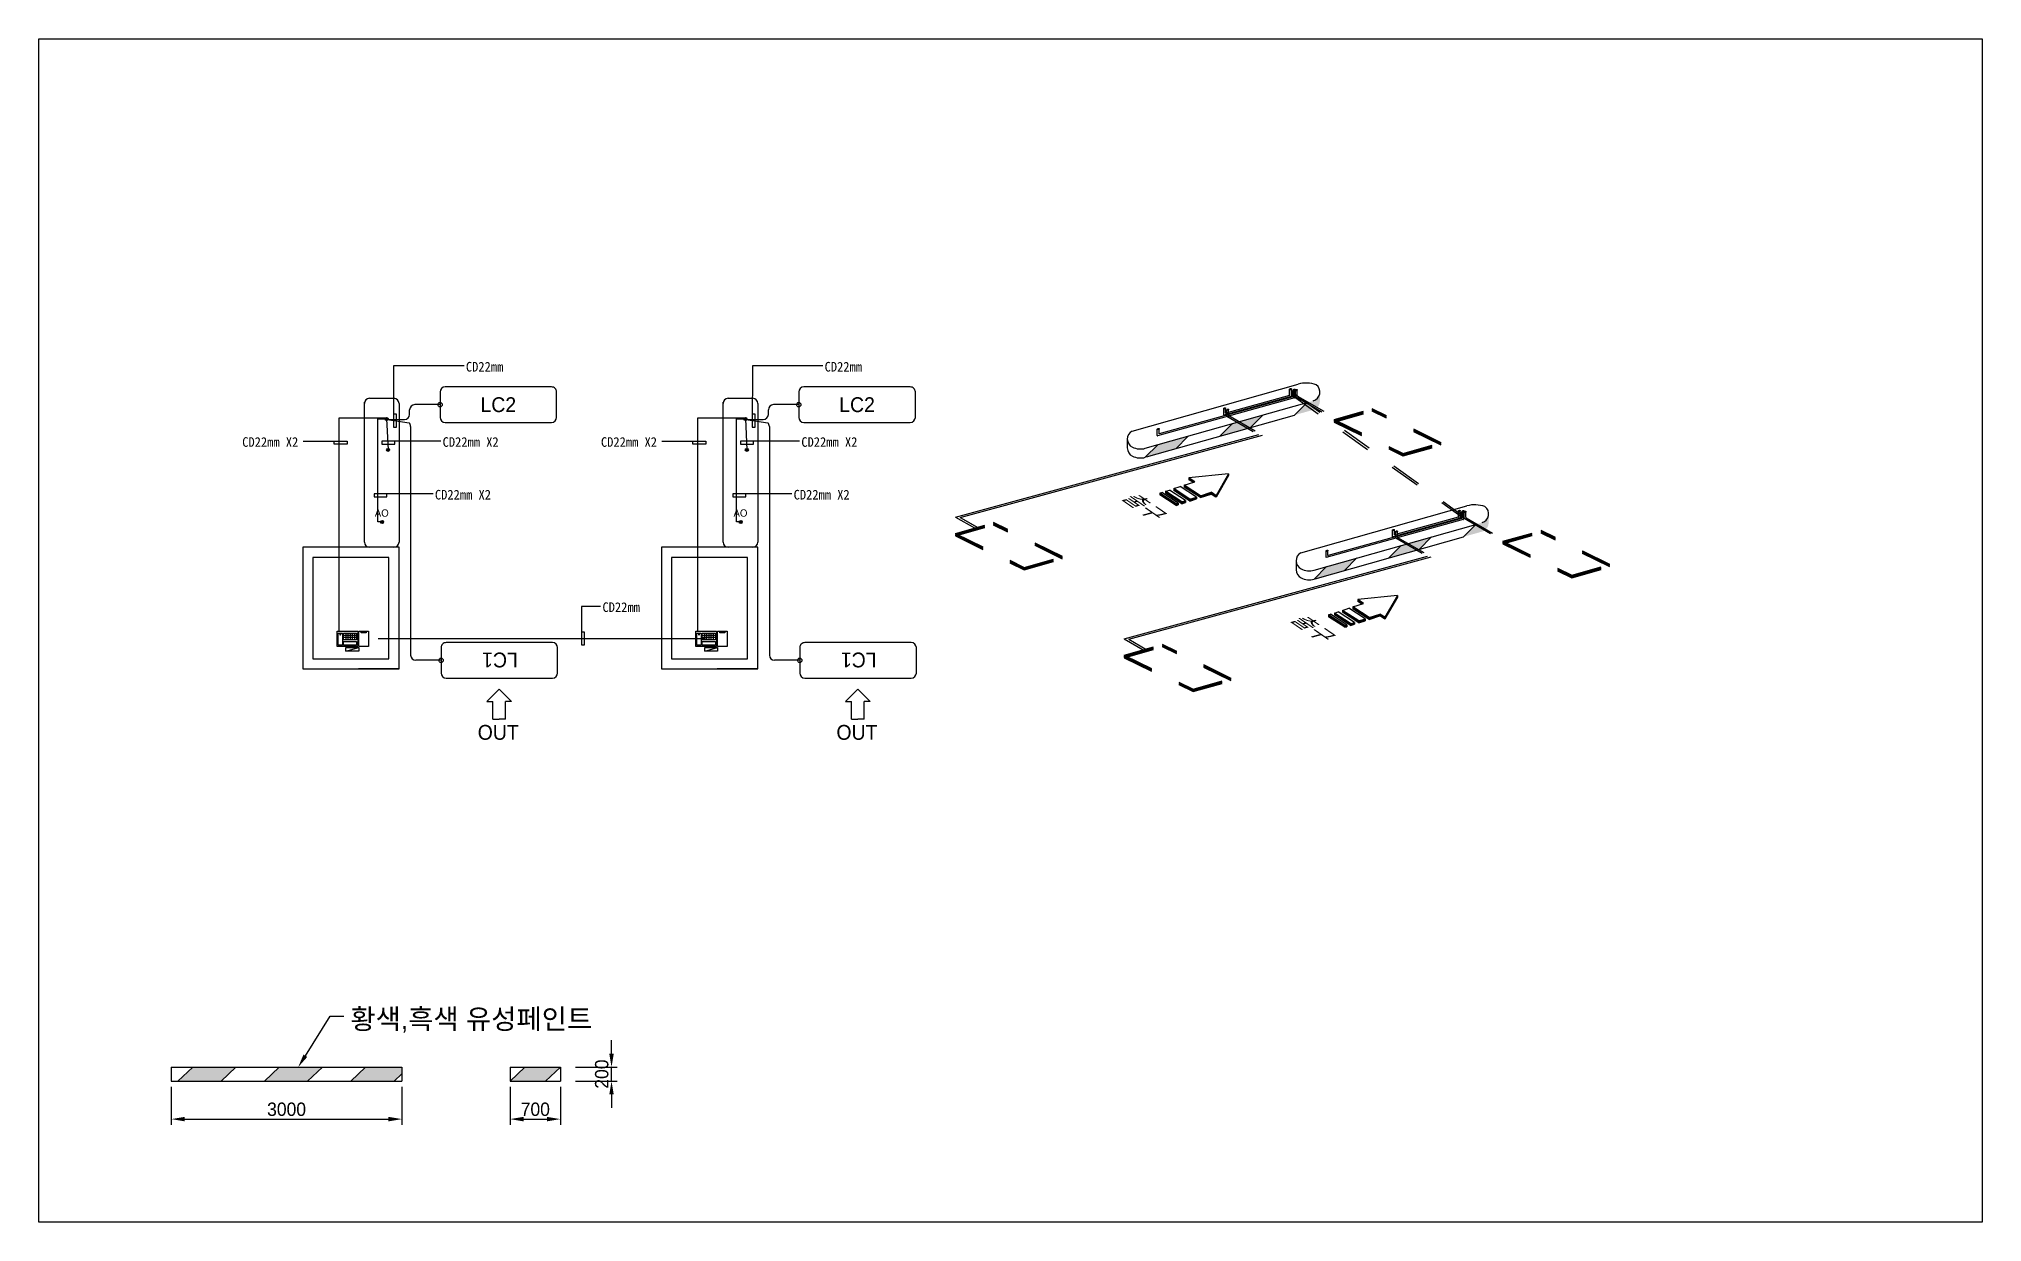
# Model space of a CAD drawing. Header units: millimetres. Extents: x 29838256 to 30236675, y -914750 to -833241.
# Drawn here: x 30159848 to 30198186, y -914750 to -891411 of the extents above; entities that cross this region are included whole.
import ezdxf
from ezdxf.enums import TextEntityAlignment as Align

# ---------------------------------------------------------------- set-up
doc = ezdxf.new("R2010")
doc.units = ezdxf.units.MM
doc.header["$LTSCALE"] = 600
doc.header["$MEASUREMENT"] = 0
doc.linetypes.add('HIDDEN', pattern=[2, 1, -1])
doc.linetypes.add('HIDDEN2', pattern=[4.762499999999999, 3.175, -1.5875])
doc.layers.get('0').update_dxf_attribs({"linetype": 'CONTINUOUS'})
for name, color, linetype in [('DY2', 2, 'CONTINUOUS'), ('DY3', 7, 'CONTINUOUS'), ('DY4', 1, 'CONTINUOUS'), ('e-con', 1, 'CONTINUOUS'), ('e-plan', 9, 'CONTINUOUS'), ('E-SYM', 2, 'CONTINUOUS'), ('e-text', 6, 'CONTINUOUS'), ('e-text-box', 7, 'CONTINUOUS'), ('e-wire', 4, 'CONTINUOUS'), ('ITS', 6, 'CONTINUOUS'), ('parking-p', 7, 'CONTINUOUS'), ('Parking-S', 3, 'CONTINUOUS')]:
    doc.layers.add(name, color=color, linetype=linetype)
doc.styles.add('GHS', font='')
doc.styles.add('HGS', font='', dxfattribs={"height": 4.900000000000003})
doc.styles.add('돋움', font='Dotum.TTF')
doc.styles.add('돋음', font='Dotum.TTF')
doc.styles.get('GHS').set_extended_font_data('Gulim')
doc.styles.get('HGS').set_extended_font_data('GulimChe')

msp = doc.modelspace()

# ---------------------------------------------------------------- texts
at = {"color": 1, "linetype": 'Continuous', "style": 'GHS', "oblique": 39.99999999197443, "width": 1.192861733549561}
for p in [(30181185.99670335, -900468.9921670143), (30184514.99670335, -902870.9921670143)]:
    msp.add_text('출구', height=259.2474407705622, rotation=325.4208650612077, dxfattribs=at).set_placement(p)
at = {"layer": 'DY3', "linetype": 'Continuous', "style": 'HGS'}
for s, p in [('CD22mm', (30168273.09925251, -897972.9934870827, -1.365503325720559e-06)), ('CD22mm', (30175350.09925251, -897972.9934870827, -1.365503325720559e-06)), ('CD22mm X2', (30163860.28546872, -899457.7464208744, -1.365503325720606e-06)), ('CD22mm X2', (30167813.93618927, -899457.7464208744, -1.365503325720606e-06)), ('CD22mm X2', (30170937.28546872, -899457.7464208744, -1.365503325720606e-06)), ('CD22mm X2', (30174890.93618927, -899457.7464208744, -1.365503325720606e-06)), ('CD22mm X2', (30167661.93618927, -900496.7464208744, -1.365503325720606e-06)), ('CD22mm X2', (30174738.93618927, -900496.7464208744, -1.365503325720606e-06)), ('CD22mm', (30170967.52702759, -902715.2261687239, -1.365503325720559e-06))]:
    msp.add_text(s, height=190.125, dxfattribs=at).set_placement(p)
at = {"layer": 'e-text', "style": '돋음'}
msp.add_text('황색,흑색 유성페인트', height=396.9029792273763, dxfattribs=at).set_placement((30165993.96530469, -910940.6836704579))
at = {"layer": 'e-text', "insert": (30170953.68855107, -911830, -77386.13305927996), "char_height": 264, "attachment_point": 5, "rotation": 90, "style": '돋움'}
msp.add_mtext('200', dxfattribs=at)
at = {"layer": 'e-text', "char_height": 264, "attachment_point": 5, "style": '돋움'}
for s, insert in [('3000', (30164735.45808779, -912525.2008201325, -77386.13305927996)), ('700', (30169642.11658363, -912525.5590290877, -77386.13305927996))]:
    msp.add_mtext(s, dxfattribs=dict(at, insert=insert))
at = {"layer": 'ITS', "color": 2, "style": '돋움'}
for p in [(30166612.65633963, -900763.8317720916), (30173689.65633963, -900763.8317720916)]:
    msp.add_text('AO', height=145.4513401787273, dxfattribs=at).set_placement(p, align=Align.MIDDLE_CENTER)
at = {"layer": 'parking-p', "style": '돋움'}
for p in [(30168910.45659257, -905089.8912738373), (30175987.45659257, -905089.8912738373)]:
    msp.add_text('OUT', height=292.77072, dxfattribs=at).set_placement(p, align=Align.MIDDLE_CENTER)
at = {"layer": 'Parking-S', "color": 7, "style": '돋움'}
for p in [(30168912.89217589, -898626.0332594962), (30175989.89217589, -898626.0332594962)]:
    msp.add_text('LC2', height=292.77072, dxfattribs=at).set_placement(p, align=Align.MIDDLE)
for p in [(30168946.24107422, -903661.6080299334), (30176023.24107422, -903661.6080299334)]:
    msp.add_text('LC1', height=292.77072, rotation=180, dxfattribs=at).set_placement(p, align=Align.MIDDLE)

# ---------------------------------------------------------------- hatches: boundary and pattern name
h = msp.add_hatch(color=2)
edge = h.paths.add_edge_path()
edge.add_line((30184844.81812129, -898610.3094289225), (30185024.90007447, -898714.5678850393))
edge.add_ellipse((30184942.50608857, -898556.0291969853), major_axis=(0.06044146444797986, 178.6708730369778), ratio=0.9999999997421204, start_angle=207.4806888491182, end_angle=270.0193822341037)
edge.add_line((30185121.17697179, -898556.0291969853), (30185121.17697179, -898378.6694815344))
edge.add_ellipse((30184942.50608857, -898378.6694815339), major_axis=(-0.08552135297987608, 178.670862792646), ratio=0.999999999742388, start_angle=195.7458674494336, end_angle=269.9725752026272, ccw=False)
edge.add_line((30184991.07449687, -898550.6124785981), (30184870.43954964, -898584.688000573))
edge.add_line((30184870.43954964, -898584.6880005733), (30184844.81812129, -898610.3094289224))
edge = h.paths.add_edge_path()
edge.add_line((30184980.01542137, -898731.0960298761), (30184991.07449687, -898727.9721940495))
edge.add_ellipse((30184942.50608857, -898556.0291969853), major_axis=(1.253971640086254, 178.6664828111126), ratio=0.9999999997455773, start_angle=196.1754163710423, end_angle=207.8225695874941)
edge.add_line((30185024.78698982, -898714.6266049474), (30184844.73946758, -898610.3880826288))
edge.add_line((30184844.73946759, -898610.3880826286), (30184817.89255958, -898637.2349906425))
edge.add_line((30184817.89255957, -898637.2349906425), (30184980.01542137, -898731.096029876))
h.paths.add_polyline_path([(30184623.25930499, -898831.8682452464), (30184979.87125181, -898731.1367531751), (30184817.81390587, -898637.313644349)])
for points in [[(30183150.10430307, -899247.9875107876), (30183749.49761007, -899078.6780339475), (30183996.67785472, -898831.4977892741), (30183397.28454772, -899000.8072661146)], [(30181676.94930115, -899664.1067763291), (30182276.34260815, -899494.797299489), (30182523.5228528, -899247.6170548156), (30181924.1295458, -899416.9265316562)], [(30181677.01054107, -899664.0455364105), (30182276.40384807, -899494.7360595702), (30182523.58409272, -899247.5558148972), (30181924.19078572, -899416.8652917377)], [(30186479.10430307, -901649.9875107876), (30187078.49761007, -901480.6780339475), (30187325.67785472, -901233.4977892741), (30186726.28454772, -901402.8072661146)], [(30185005.94930115, -902066.1067763291), (30185605.34260815, -901896.797299489), (30185852.5228528, -901649.6170548156), (30185253.1295458, -901818.9265316562)], [(30185006.01054107, -902066.0455364105), (30185605.40384807, -901896.7360595702), (30185852.58409272, -901649.5558148972), (30185253.19078572, -901818.8652917377)]]:
    msp.add_hatch(color=2).paths.add_polyline_path(points)
h = msp.add_hatch(color=2)
edge = h.paths.add_edge_path()
edge.add_line((30188173.81812129, -901012.3094289225), (30188353.90007447, -901116.5678850393))
edge.add_ellipse((30188271.50608857, -900958.0291969853), major_axis=(0.06044146444797986, 178.6708730369778), ratio=0.9999999997421204, start_angle=207.4806888491182, end_angle=270.0193822341037)
edge.add_line((30188450.17697179, -900958.0291969853), (30188450.17697179, -900780.6694815344))
edge.add_ellipse((30188271.50608857, -900780.6694815339), major_axis=(-0.08552135297987606, 178.670862792646), ratio=0.999999999742388, start_angle=195.7458674494336, end_angle=269.9725752026272, ccw=False)
edge.add_line((30188320.07449687, -900952.6124785981), (30188199.43954964, -900986.688000573))
edge.add_line((30188199.43954964, -900986.6880005733), (30188173.81812129, -901012.3094289224))
edge = h.paths.add_edge_path()
edge.add_line((30188309.01542137, -901133.0960298761), (30188320.07449687, -901129.9721940495))
edge.add_ellipse((30188271.50608857, -900958.0291969853), major_axis=(1.253971640086254, 178.6664828111126), ratio=0.9999999997455773, start_angle=196.1754163710423, end_angle=207.8225695874941)
edge.add_line((30188353.78698982, -901116.6266049474), (30188173.73946758, -901012.3880826288))
edge.add_line((30188173.73946759, -901012.3880826286), (30188146.89255958, -901039.2349906425))
edge.add_line((30188146.89255957, -901039.2349906425), (30188309.01542137, -901133.096029876))
h.paths.add_polyline_path([(30187952.25930499, -901233.8682452464), (30188308.87125181, -901133.1367531751), (30188146.81390587, -901039.313644349)])
at = {"layer": 'DY2', "ltscale": 5}
h = msp.add_hatch(color=2, dxfattribs=at)
h.paths.add_polyline_path([(30163736.610041, -911692.1864655475), (30162883.85093436, -911692.1864655475), (30162591.11263908, -911967.8135344548), (30163443.87174572, -911967.8135344548)])
h.paths.add_polyline_path([(30165442.12825428, -911692.1864655475), (30164589.36914764, -911692.1864655475), (30164296.63085236, -911967.8135344548), (30165149.389959, -911967.8135344554)])
h.paths.add_polyline_path([(30167009.35538671, -911822.3941147842), (30167009.35538671, -911692.1864655475), (30166294.88736091, -911692.1864655475), (30166002.14906564, -911967.8135344548), (30166854.90817228, -911967.8135344554)])
at = {"layer": 'DY2'}
msp.add_hatch(color=2, dxfattribs=at).paths.add_polyline_path([(30170138.53121025, -911692.1864655467), (30169438.44025229, -911692.1864655467), (30169145.70195702, -911967.8135344548), (30169845.79291497, -911967.8135344548)])
at = {"layer": 'e-con'}
for points in [[(30166739.00498832, -898908, 1), (30166678.99501168, -898908, 1)], [(30173816.00498832, -898908, 1), (30173755.99501168, -898908, 1)], [(30166768.48866392, -899518.171350183, 1), (30166708.47868728, -899518.171350183, 1)], [(30173845.48866392, -899518.171350183, 1), (30173785.47868728, -899518.171350183, 1)], [(30166648.00498832, -900940, 1), (30166587.99501168, -900940, 1)], [(30173725.00498832, -900940, 1), (30173664.99501168, -900940, 1)]]:
    msp.add_hatch(color=256, dxfattribs=at).paths.add_polyline_path(points)

# ---------------------------------------------------------------- linework, layer by layer
at = {"color": 7}
for p, q in [((30181414.77252223, -899146.4384408797), (30184691.96517062, -898220.7195009581, -15.00835421450552)), ((30181676.7959964, -899486.7464229808), (30184870.43954964, -898584.6880005738)), ((30181700.35504749, -899657.4514584951), (30184623.25930499, -898831.8682452466)), ((30184743.77252223, -901548.4384408797), (30188020.96517062, -900622.7195009581, -15.00835421450552)), ((30185005.7959964, -901888.7464229808), (30188199.43954964, -900986.6880005738)), ((30185029.35504749, -902059.4514584951), (30187952.25930499, -901233.8682452466))]:
    msp.add_line(p, q, dxfattribs=at)
at = {"color": 8, "ltscale": 2}
for p, q in [((30184621.86818642, -898491.1745084054), (30181916.56761087, -899239.8157250761)), ((30184585.89483631, -898472.2929963045), (30181952.54092507, -899200.6039011775)), ((30184557.66773139, -898463.6909261594), (30183228.15179292, -898830.2285078724)), ((30184521.69438129, -898444.8094140585), (30183264.12510712, -898791.0166839738)), ((30187950.86818642, -900893.1745084054), (30185245.56761087, -901641.8157250761)), ((30187914.89483631, -900874.2929963045), (30185281.54092507, -901602.6039011775)), ((30187886.66773139, -900865.6909261594), (30186557.15179292, -901232.2285078724)), ((30187850.69438129, -900846.8094140585), (30186593.12510712, -901193.0166839738))]:
    msp.add_line(p, q, dxfattribs=at)
at = {"color": 8, "linetype": 'HIDDEN'}
for p, q in [((30184523.51478322, -898442.4035573576), (30184523.51478322, -898326.4003953076)), ((30184559.48811537, -898461.2850745299), (30184559.48811537, -898317.2388638572)), ((30184587.71523824, -898469.8871396036), (30184587.71523824, -898353.8839775536)), ((30184596.24443579, -898453.3458135985), (30184596.24443579, -898337.3426515484)), ((30184597.38875266, -898460.8050377104), (30184597.38875266, -898336.676092326)), ((30184597.38875266, -898460.8050377104), (30187927.13829395, -900843.191979038)), ((30184623.6885704, -898488.7686567759), (30184623.6885704, -898344.7224461032)), ((30184632.21776794, -898472.2273307708), (30184632.21776794, -898328.1811200981)), ((30184633.36208481, -898421.5932087406), (30184633.36208481, -898327.5145608757)), ((30184635.86208481, -898421.5932087406), (30187963.1116261, -900834.030447588)), ((30184638.06558849, -898458.8872735165), (30184638.06558849, -898345.0419394013)), ((30184641.23523224, -898464.384866282), (30185457.47709753, -898936.9481364083)), ((30184674.03892064, -898449.7257420663), (30184674.03892064, -898335.8804079511)), ((30184677.20856439, -898455.2233348318), (30185501.19657933, -898932.271238695)), ((30183224.97217691, -898827.822656242), (30183224.97217691, -898703.6937108575)), ((30183260.94550906, -898788.6108272721), (30183260.94550906, -898694.5321794072)), ((30183285.39384669, -898846.2520024491), (30183285.39384669, -898732.406668334)), ((30183288.56349043, -898851.7495952108), (30183916.82321658, -899215.4805961581)), ((30183321.36717884, -898837.090470999), (30183321.36717884, -898723.2451368837)), ((30183324.53682258, -898842.5880637607), (30183989.41736743, -899227.5206895866)), ((30185401.74984229, -898918.6020075803), (30186155.39836897, -898705.7203549446)), ((30185401.74984229, -898935.2381160033), (30186155.39836897, -898722.3564633677)), ((30185401.74984229, -898951.8742244263), (30186155.39836897, -898738.9925717905)), ((30185401.74984229, -898968.5103328496), (30186155.39836897, -898755.6286802135)), ((30185401.74984229, -898918.6020075803), (30186760.79344509, -899588.6029972691)), ((30185401.74984229, -898935.2381160033), (30186760.79344509, -899605.2391056921)), ((30185401.74984229, -898951.8742244263), (30186760.79344509, -899621.8752141153)), ((30185401.74984229, -898968.5103328496), (30186760.79344509, -899638.5113225384)), ((30185401.96435177, -898918.6020075803), (30186155.61287845, -898705.7203549446)), ((30185401.96435177, -898935.2381160033), (30186155.61287845, -898722.3564633677)), ((30185401.96435177, -898951.8742244263), (30186155.61287845, -898738.9925717905)), ((30185401.96435177, -898968.5103328496), (30186155.61287845, -898755.6286802135)), ((30185401.96435177, -898918.6020075803), (30186761.00795456, -899588.6029972691)), ((30185401.96435177, -898935.2381160033), (30186761.00795456, -899605.2391056921)), ((30185401.96435177, -898951.8742244263), (30186761.00795456, -899621.8752141153)), ((30185401.96435177, -898968.5103328496), (30186761.00795456, -899638.5113225384)), ((30187514.44197176, -899375.7213446331), (30186155.39836897, -898705.7203549446)), ((30187514.44197176, -899392.357453056), (30186155.39836897, -898722.3564633677)), ((30187514.44197176, -899408.9935614791), (30186155.39836897, -898738.9925717905)), ((30187514.44197176, -899425.6296699024), (30186155.39836897, -898755.6286802135)), ((30187514.65648124, -899375.7213446331), (30186155.61287845, -898705.7203549446)), ((30187514.65648124, -899392.357453056), (30186155.61287845, -898722.3564633677)), ((30187514.65648124, -899408.9935614791), (30186155.61287845, -898738.9925717905)), ((30187514.65648124, -899425.6296699024), (30186155.61287845, -898755.6286802135)), ((30181913.38799485, -899237.4098734456), (30181913.38799485, -899113.2809280612)), ((30181949.361327, -899198.1980444758), (30181949.361327, -899104.1193966109)), ((30186760.79344509, -899588.6029972691), (30187514.44197176, -899375.7213446331)), ((30186760.79344509, -899605.2391056921), (30187514.44197176, -899392.357453056)), ((30186760.79344509, -899621.8752141153), (30187514.44197176, -899408.9935614791)), ((30186761.00795456, -899588.6029972691), (30187514.65648124, -899375.7213446331)), ((30186761.00795456, -899605.2391056921), (30187514.65648124, -899392.357453056)), ((30186761.00795456, -899621.8752141153), (30187514.65648124, -899408.9935614791)), ((30186760.79344509, -899638.5113225384), (30187514.44197176, -899425.6296699024)), ((30186761.00795456, -899638.5113225384), (30187514.65648124, -899425.6296699024)), ((30177933.75596426, -900841.8478915252), (30178307.79810483, -901058.3996081746)), ((30178021.07289496, -900849.8859160076), (30178357.15174098, -901044.4587813093)), ((30178096.99902917, -900893.967545609), (30178357.00757141, -901044.4995046079)), ((30187852.51478322, -900844.4035573576), (30187852.51478322, -900728.4003953076)), ((30187888.48811537, -900863.2850745299), (30187888.48811537, -900719.2388638572)), ((30187916.71523824, -900871.8871396036), (30187916.71523824, -900755.8839775536)), ((30187925.24443579, -900855.3458135985), (30187925.24443579, -900739.3426515484)), ((30187927.74464339, -900733.4844085891), (30187927.74464339, -900842.7999896975)), ((30187952.6885704, -900890.7686567759), (30187952.6885704, -900746.7224461032)), ((30187961.21776794, -900874.2273307708), (30187961.21776794, -900730.1811200981)), ((30187963.71797555, -900724.3228771389), (30187963.71797555, -900833.6384582475)), ((30187967.06558849, -900860.8872735165), (30187967.06558849, -900747.0419394013)), ((30187970.23523224, -900866.384866282), (30188786.47709753, -901338.9481364083)), ((30188003.03892064, -900851.7257420663), (30188003.03892064, -900737.8804079511)), ((30188006.20856439, -900857.2233348318), (30188830.19657933, -901334.271238695)), ((30177930.82967193, -901164.8811577916), (30178684.4781986, -900951.9995051556)), ((30177930.82967193, -901181.5172662144), (30178684.4781986, -900968.6356135785)), ((30177930.82967193, -901198.1533746374), (30178684.4781986, -900985.2717220014)), ((30177930.82967193, -901214.789483061), (30178684.4781986, -901001.907830425)), ((30177930.82967193, -901164.8811577916), (30179289.87327472, -901834.8821474804)), ((30177930.82967193, -901181.5172662144), (30179289.87327472, -901851.5182559032)), ((30177930.82967193, -901198.1533746374), (30179289.87327472, -901868.1543643263)), ((30177930.82967193, -901214.789483061), (30179289.87327472, -901884.7904727494)), ((30177931.0441814, -901164.8811577916), (30178684.69270808, -900951.9995051556)), ((30177931.0441814, -901181.5172662144), (30178684.69270808, -900968.6356135785)), ((30177931.0441814, -901198.1533746374), (30178684.69270808, -900985.2717220014)), ((30177931.0441814, -901214.789483061), (30178684.69270808, -901001.907830425)), ((30177931.0441814, -901164.8811577916), (30179290.0877842, -901834.8821474804)), ((30177931.0441814, -901181.5172662144), (30179290.0877842, -901851.5182559032)), ((30177931.0441814, -901198.1533746374), (30179290.0877842, -901868.1543643263)), ((30177931.0441814, -901214.789483061), (30179290.0877842, -901884.7904727494)), ((30180043.5218014, -901622.0004948444), (30178684.4781986, -900951.9995051556)), ((30180043.5218014, -901638.6366032677), (30178684.4781986, -900968.6356135785)), ((30180043.5218014, -901655.2727116902), (30178684.4781986, -900985.2717220014)), ((30180043.5218014, -901671.9088201137), (30178684.4781986, -901001.907830425)), ((30180043.73631087, -901622.0004948444), (30178684.69270808, -900951.9995051556)), ((30180043.73631087, -901638.6366032677), (30178684.69270808, -900968.6356135785)), ((30180043.73631087, -901655.2727116902), (30178684.69270808, -900985.2717220014)), ((30180043.73631087, -901671.9088201137), (30178684.69270808, -901001.907830425)), ((30186553.97217691, -901229.822656242), (30186553.97217691, -901105.6937108575)), ((30186589.94550906, -901190.6108272721), (30186589.94550906, -901096.5321794072)), ((30186614.39384669, -901248.2520024491), (30186614.39384669, -901134.406668334)), ((30186617.56349043, -901253.7495952108), (30187245.82321658, -901617.4805961581)), ((30186650.36717884, -901239.090470999), (30186650.36717884, -901125.2451368837)), ((30186653.53682258, -901244.5880637607), (30187318.41736743, -901629.5206895866)), ((30188730.74984229, -901320.6020075803), (30189484.39836897, -901107.7203549446)), ((30188730.74984229, -901337.2381160033), (30189484.39836897, -901124.3564633677)), ((30188730.74984229, -901353.8742244263), (30189484.39836897, -901140.9925717905)), ((30188730.74984229, -901370.5103328496), (30189484.39836897, -901157.6286802135)), ((30188730.74984229, -901320.6020075803), (30190089.79344509, -901990.6029972691)), ((30188730.96435177, -901320.6020075803), (30189484.61287845, -901107.7203549446)), ((30188730.96435177, -901337.2381160033), (30189484.61287845, -901124.3564633677)), ((30188730.96435177, -901353.8742244263), (30189484.61287845, -901140.9925717905)), ((30188730.96435177, -901370.5103328496), (30189484.61287845, -901157.6286802135)), ((30188730.96435177, -901320.6020075803), (30190090.00795456, -901990.6029972691)), ((30190843.44197176, -901777.7213446331), (30189484.39836897, -901107.7203549446)), ((30190843.44197176, -901794.357453056), (30189484.39836897, -901124.3564633677)), ((30190843.44197176, -901810.9935614791), (30189484.39836897, -901140.9925717905)), ((30190843.44197176, -901827.6296699024), (30189484.39836897, -901157.6286802135)), ((30190843.65648124, -901777.7213446331), (30189484.61287845, -901107.7203549446)), ((30190843.65648124, -901794.357453056), (30189484.61287845, -901124.3564633677)), ((30190843.65648124, -901810.9935614791), (30189484.61287845, -901140.9925717905)), ((30190843.65648124, -901827.6296699024), (30189484.61287845, -901157.6286802135)), ((30179289.87327472, -901834.8821474804), (30180043.5218014, -901622.0004948444)), ((30179289.87327472, -901851.5182559032), (30180043.5218014, -901638.6366032677)), ((30179289.87327472, -901868.1543643263), (30180043.5218014, -901655.2727116902)), ((30179289.87327472, -901884.7904727494), (30180043.5218014, -901671.9088201137)), ((30179290.0877842, -901834.8821474804), (30180043.73631087, -901622.0004948444)), ((30179290.0877842, -901851.5182559032), (30180043.73631087, -901638.6366032677)), ((30179290.0877842, -901868.1543643263), (30180043.73631087, -901655.2727116902)), ((30179290.0877842, -901884.7904727494), (30180043.73631087, -901671.9088201137)), ((30185242.38799485, -901639.4098734456), (30185242.38799485, -901515.2809280612)), ((30185278.361327, -901600.1980444758), (30185278.361327, -901506.1193966109)), ((30188730.74984229, -901337.2381160033), (30190089.79344509, -902007.2391056921)), ((30188730.74984229, -901353.8742244263), (30190089.79344509, -902023.8752141153)), ((30188730.74984229, -901370.5103328496), (30190089.79344509, -902040.5113225384)), ((30188730.96435177, -901337.2381160033), (30190090.00795456, -902007.2391056921)), ((30188730.96435177, -901353.8742244263), (30190090.00795456, -902023.8752141153)), ((30188730.96435177, -901370.5103328496), (30190090.00795456, -902040.5113225384)), ((30190089.79344509, -901990.6029972691), (30190843.44197176, -901777.7213446331)), ((30190089.79344509, -902007.2391056921), (30190843.44197176, -901794.357453056)), ((30190089.79344509, -902023.8752141153), (30190843.44197176, -901810.9935614791)), ((30190089.79344509, -902040.5113225384), (30190843.44197176, -901827.6296699024)), ((30190090.00795456, -901990.6029972691), (30190843.65648124, -901777.7213446331)), ((30190090.00795456, -902007.2391056921), (30190843.65648124, -901794.357453056)), ((30190090.00795456, -902023.8752141153), (30190843.65648124, -901810.9935614791)), ((30190090.00795456, -902040.5113225384), (30190843.65648124, -901827.6296699024)), ((30181259.82967193, -903566.8811577916), (30182013.4781986, -903353.9995051556)), ((30181259.82967193, -903583.5172662144), (30182013.4781986, -903370.6356135785)), ((30181259.82967193, -903600.1533746374), (30182013.4781986, -903387.2717220014)), ((30181259.82967193, -903616.789483061), (30182013.4781986, -903403.907830425)), ((30181259.82967193, -903566.8811577916), (30182618.87327472, -904236.8821474804)), ((30181259.82967193, -903583.5172662144), (30182618.87327472, -904253.5182559032)), ((30181259.82967193, -903600.1533746374), (30182618.87327472, -904270.1543643263)), ((30181259.82967193, -903616.789483061), (30182618.87327472, -904286.7904727494)), ((30181260.0441814, -903566.8811577916), (30182013.69270808, -903353.9995051556)), ((30181260.0441814, -903583.5172662144), (30182013.69270808, -903370.6356135785)), ((30181260.0441814, -903600.1533746374), (30182013.69270808, -903387.2717220014)), ((30181260.0441814, -903616.789483061), (30182013.69270808, -903403.907830425)), ((30181260.0441814, -903566.8811577916), (30182619.0877842, -904236.8821474804)), ((30181260.0441814, -903583.5172662144), (30182619.0877842, -904253.5182559032)), ((30181260.0441814, -903600.1533746374), (30182619.0877842, -904270.1543643263)), ((30181260.0441814, -903616.789483061), (30182619.0877842, -904286.7904727494)), ((30181262.75596426, -903243.8478915252), (30181636.79810483, -903460.3996081746)), ((30181350.07289496, -903251.8859160076), (30181686.15174098, -903446.4587813093)), ((30181425.99902917, -903295.967545609), (30181686.00757141, -903446.4995046079)), ((30183372.5218014, -904024.0004948444), (30182013.4781986, -903353.9995051556)), ((30183372.5218014, -904040.6366032677), (30182013.4781986, -903370.6356135785)), ((30183372.5218014, -904057.2727116902), (30182013.4781986, -903387.2717220014)), ((30183372.5218014, -904073.9088201137), (30182013.4781986, -903403.907830425)), ((30183372.73631087, -904024.0004948444), (30182013.69270808, -903353.9995051556)), ((30183372.73631087, -904040.6366032677), (30182013.69270808, -903370.6356135785)), ((30183372.73631087, -904057.2727116902), (30182013.69270808, -903387.2717220014)), ((30183372.73631087, -904073.9088201137), (30182013.69270808, -903403.907830425)), ((30182618.87327472, -904236.8821474804), (30183372.5218014, -904024.0004948444)), ((30182618.87327472, -904253.5182559032), (30183372.5218014, -904040.6366032677)), ((30182618.87327472, -904270.1543643263), (30183372.5218014, -904057.2727116902)), ((30182618.87327472, -904286.7904727494), (30183372.5218014, -904073.9088201137)), ((30182619.0877842, -904236.8821474804), (30183372.73631087, -904024.0004948444)), ((30182619.0877842, -904253.5182559032), (30183372.73631087, -904040.6366032677)), ((30182619.0877842, -904270.1543643263), (30183372.73631087, -904057.2727116902)), ((30182619.0877842, -904286.7904727494), (30183372.73631087, -904073.9088201137))]:
    msp.add_line(p, q, dxfattribs=at)
at = {"color": 2}
for p, q in [((30184623.25930499, -898831.8682452467), (30184870.52395674, -898584.6035934724)), ((30183150.10430307, -899247.9875107879), (30183397.36895482, -899000.722859014)), ((30183749.49761007, -899078.6780339476), (30183996.76226182, -898831.4133821736)), ((30182276.34260815, -899494.7972994891), (30182523.6072599, -899247.5326477153)), ((30182276.40384807, -899494.7360595702), (30182523.66849983, -899247.4714077958)), ((30181676.94930115, -899664.1067763295), (30181924.2139529, -899416.8421245555)), ((30181677.01054107, -899664.0455364105), (30181924.27519282, -899416.7808846363)), ((30187078.49761007, -901480.6780339476), (30187325.76226182, -901233.4133821736)), ((30187952.25930499, -901233.8682452467), (30188199.52395674, -900986.6035934724)), ((30185605.34260815, -901896.7972994891), (30185852.6072599, -901649.5326477153)), ((30185605.40384807, -901896.7360595702), (30185852.66849983, -901649.4714077958)), ((30186479.10430307, -901649.9875107879), (30186726.36895482, -901402.722859014)), ((30185005.94930115, -902066.1067763295), (30185253.2139529, -901818.8421245555)), ((30185006.01054107, -902066.0455364105), (30185253.27519282, -901818.7808846363))]:
    msp.add_line(p, q, dxfattribs=at)
at = {"color": 8, "ltscale": 0.5}
for p, q in [((30177933.75596426, -900841.8478915254), (30183916.82321658, -899215.4805961581)), ((30178021.07289496, -900849.8859160077), (30183989.41736743, -899227.5206895866)), ((30181262.75596426, -903243.8478915254), (30187245.82321658, -901617.4805961581)), ((30181350.07289496, -903251.8859160077), (30187318.41736743, -901629.5206895866))]:
    msp.add_line(p, q, dxfattribs=at)
for p, q in [((30181321.98364478, -899303.1150683482), (30181321.98364478, -899480.3084124388)), ((30184650.98364478, -901705.1150683482), (30184650.98364478, -901882.3084124388))]:
    msp.add_line(p, q)
at = {"color": 1, "linetype": 'Continuous'}
for p, q in [((30182443.42594573, -900214.8171312936), (30182654.78041617, -900145.6186485917)), ((30182443.57610236, -900214.8171312936), (30182654.9305728, -900145.6186485917)), ((30183320.42459057, -899987.6215768929), (30182537.84179145, -900069.6256800436)), ((30182537.84179145, -900069.6256800436), (30182537.84179145, -900105.7179886489)), ((30182654.78041617, -900145.6186485917), (30182537.84179145, -900069.6256800436)), ((30182617.84820699, -900157.7104336988), (30182537.84179145, -900105.7179886489)), ((30183320.5747472, -899987.6215768929), (30182537.99194808, -900069.6256800436)), ((30182537.99194808, -900069.6256800436), (30182537.99194808, -900105.7179886489)), ((30182654.9305728, -900145.6186485917), (30182537.99194808, -900069.6256800436)), ((30182617.99836363, -900157.7104336988), (30182537.99194808, -900105.7179886489)), ((30183320.42459057, -899987.6215768929), (30183071.83411134, -900415.0595259059)), ((30183320.42459057, -900023.7138854982), (30183071.83411134, -900451.1518345114)), ((30183320.5747472, -899987.6215768929), (30183071.98426797, -900415.0595259059)), ((30183320.5747472, -900023.7138854982), (30183071.98426797, -900451.1518345114)), ((30183320.42459057, -899987.6215768933), (30183320.42459057, -900023.7138854982)), ((30183320.5747472, -899987.6215768933), (30183320.5747472, -900023.7138854982)), ((30181965.0835253, -900371.4287687844), (30182002.20972771, -900359.2734693475)), ((30181965.0835253, -900371.4287687844), (30181965.0835253, -900407.5210773897)), ((30182285.66266344, -900579.7582272694), (30181965.0835253, -900371.4287687839)), ((30182285.66266344, -900615.8505358743), (30181965.0835253, -900407.5210773897)), ((30181965.23368193, -900371.4287687844), (30182002.35988434, -900359.2734693475)), ((30181965.23368193, -900371.4287687844), (30181965.23368193, -900407.5210773897)), ((30182285.81282008, -900579.7582272694), (30181965.23368193, -900371.4287687839)), ((30182285.81282008, -900615.8505358743), (30181965.23368193, -900407.5210773897)), ((30182322.78886586, -900567.6029278326), (30182002.20972771, -900359.2734693475)), ((30182322.93902249, -900567.6029278326), (30182002.35988434, -900359.2734693475)), ((30182077.25727075, -900334.7025383482), (30182151.50967558, -900310.3919394746)), ((30182077.25727075, -900334.7025383482), (30182077.25727075, -900370.7948469529)), ((30182397.83640891, -900543.0319968323), (30182077.25727075, -900334.7025383482)), ((30182397.83640891, -900579.1243054379), (30182077.25727075, -900370.7948469529)), ((30182077.40742739, -900334.7025383482), (30182151.65983222, -900310.3919394746)), ((30182077.40742739, -900334.7025383482), (30182077.40742739, -900370.7948469529)), ((30182397.98656554, -900543.0319968323), (30182077.40742739, -900334.7025383482)), ((30182397.98656554, -900579.1243054379), (30182077.40742739, -900370.7948469529)), ((30182472.08881373, -900518.7213979595), (30182151.50967558, -900310.3919394744)), ((30182472.23897037, -900518.7213979595), (30182151.65983222, -900310.3919394744)), ((30182237.65612494, -900282.1871725084), (30182365.58463766, -900240.3027545646)), ((30182237.65612494, -900282.1871725084), (30182237.65612494, -900318.2794811132)), ((30182558.23526309, -900490.5166309931), (30182237.65612494, -900282.1871725084)), ((30182558.23526309, -900526.6089395989), (30182237.65612494, -900318.2794811132)), ((30182237.80628158, -900282.1871725084), (30182365.7347943, -900240.3027545646)), ((30182237.80628158, -900282.1871725084), (30182237.80628158, -900318.2794811132)), ((30182558.38541973, -900490.5166309931), (30182237.80628158, -900282.1871725084)), ((30182558.38541973, -900526.6089395989), (30182237.80628158, -900318.2794811132)), ((30182686.16377581, -900448.6322130483), (30182365.58463766, -900240.3027545646)), ((30182686.31393244, -900448.6322130483), (30182365.7347943, -900240.3027545646)), ((30182397.83640891, -900543.0319968323), (30182472.08881373, -900518.7213979595)), ((30182397.83640891, -900543.0319968329), (30182397.83640891, -900579.1243054379)), ((30182397.83640891, -900579.1243054379), (30182472.08881373, -900554.8137065648)), ((30182397.98656554, -900543.0319968323), (30182472.23897037, -900518.7213979595)), ((30182397.98656554, -900543.0319968329), (30182397.98656554, -900579.1243054379)), ((30182397.98656554, -900579.1243054379), (30182472.23897037, -900554.8137065648)), ((30182443.42594573, -900214.8171312936), (30182443.42594573, -900250.9094398987)), ((30182764.00508388, -900423.1465897781), (30182443.42594573, -900214.8171312936)), ((30182764.00508388, -900459.2388983835), (30182443.42594573, -900250.9094398987)), ((30182443.57610236, -900214.8171312936), (30182443.57610236, -900250.9094398987)), ((30182764.15524051, -900423.1465897781), (30182443.57610236, -900214.8171312936)), ((30182764.15524051, -900459.2388983835), (30182443.57610236, -900250.9094398987)), ((30182472.08881373, -900518.7213979595), (30182472.08881373, -900554.8137065648)), ((30182472.23897037, -900518.7213979595), (30182472.23897037, -900554.8137065648)), ((30182558.23526309, -900490.5166309931), (30182686.16377581, -900448.6322130483)), ((30182558.23526309, -900526.6089395989), (30182686.16377581, -900484.724521654)), ((30182558.23526309, -900490.5166309935), (30182558.23526309, -900526.6089395989)), ((30182558.38541973, -900490.5166309931), (30182686.31393244, -900448.6322130483)), ((30182558.38541973, -900526.6089395989), (30182686.31393244, -900484.724521654)), ((30182558.38541973, -900490.5166309935), (30182558.38541973, -900526.6089395989)), ((30182686.16377581, -900448.6322130491), (30182686.16377581, -900484.724521654)), ((30182686.31393244, -900448.6322130491), (30182686.31393244, -900484.724521654)), ((30182764.00508388, -900423.1465897785), (30182975.35955432, -900353.9481070767)), ((30182764.00508388, -900459.238898384), (30182975.35955432, -900390.0404156821)), ((30182764.00508388, -900423.1465897785), (30182764.00508388, -900459.2388983835)), ((30182764.15524051, -900423.1465897785), (30182975.50971096, -900353.9481070767)), ((30182764.15524051, -900459.238898384), (30182975.50971096, -900390.0404156821)), ((30182764.15524051, -900423.1465897785), (30182764.15524051, -900459.2388983835)), ((30182975.35955432, -900353.9481070763), (30182975.35955432, -900390.0404156813)), ((30183071.01033067, -900416.1070939476), (30182975.35955432, -900353.9481070747)), ((30183071.01033067, -900452.199402553), (30182975.35955432, -900390.0404156797)), ((30182975.50971096, -900353.9481070763), (30182975.50971096, -900390.0404156813)), ((30183071.16048731, -900416.1070939476), (30182975.50971096, -900353.9481070747)), ((30183071.16048731, -900452.199402553), (30182975.50971096, -900390.0404156797)), ((30183071.01033067, -900416.1070939484), (30183071.01033067, -900452.199402553)), ((30183071.16048731, -900416.1070939484), (30183071.16048731, -900452.199402553)), ((30182285.66266344, -900579.7582272694), (30182322.78886586, -900567.6029278326)), ((30182285.66266344, -900579.7582272694), (30182285.66266344, -900615.8505358743)), ((30182285.66266344, -900615.8505358743), (30182322.78886586, -900603.6952364382)), ((30182285.81282008, -900579.7582272694), (30182322.93902249, -900567.6029278326)), ((30182285.81282008, -900579.7582272694), (30182285.81282008, -900615.8505358743)), ((30182285.81282008, -900615.8505358743), (30182322.93902249, -900603.6952364382)), ((30182322.78886586, -900567.6029278329), (30182322.78886586, -900603.6952364382)), ((30182322.93902249, -900567.6029278329), (30182322.93902249, -900603.6952364382)), ((30186649.42459057, -902389.6215768929), (30185866.84179145, -902471.6256800436)), ((30185866.84179145, -902471.6256800436), (30185866.84179145, -902507.7179886489)), ((30185983.78041617, -902547.6186485917), (30185866.84179145, -902471.6256800436)), ((30186649.5747472, -902389.6215768929), (30185866.99194808, -902471.6256800436)), ((30185866.99194808, -902471.6256800436), (30185866.99194808, -902507.7179886489)), ((30185983.9305728, -902547.6186485917), (30185866.99194808, -902471.6256800436)), ((30186649.42459057, -902389.6215768929), (30186400.83411134, -902817.0595259059)), ((30186649.42459057, -902425.7138854982), (30186400.83411134, -902853.1518345114)), ((30186649.5747472, -902389.6215768929), (30186400.98426797, -902817.0595259059)), ((30186649.5747472, -902425.7138854982), (30186400.98426797, -902853.1518345114)), ((30186649.42459057, -902389.6215768933), (30186649.42459057, -902425.7138854982)), ((30186649.5747472, -902389.6215768933), (30186649.5747472, -902425.7138854982)), ((30185294.0835253, -902773.4287687844), (30185331.20972771, -902761.2734693475)), ((30185294.0835253, -902773.4287687844), (30185294.0835253, -902809.5210773897)), ((30185614.66266344, -902981.7582272694), (30185294.0835253, -902773.4287687839)), ((30185614.66266344, -903017.8505358743), (30185294.0835253, -902809.5210773897)), ((30185294.23368193, -902773.4287687844), (30185331.35988434, -902761.2734693475)), ((30185294.23368193, -902773.4287687844), (30185294.23368193, -902809.5210773897)), ((30185614.81282008, -902981.7582272694), (30185294.23368193, -902773.4287687839)), ((30185614.81282008, -903017.8505358743), (30185294.23368193, -902809.5210773897)), ((30185651.78886586, -902969.6029278326), (30185331.20972771, -902761.2734693475)), ((30185651.93902249, -902969.6029278326), (30185331.35988434, -902761.2734693475)), ((30185406.25727075, -902736.7025383482), (30185480.50967558, -902712.3919394746)), ((30185406.25727075, -902736.7025383482), (30185406.25727075, -902772.7948469529)), ((30185726.83640891, -902945.0319968323), (30185406.25727075, -902736.7025383482)), ((30185726.83640891, -902981.1243054379), (30185406.25727075, -902772.7948469529)), ((30185406.40742739, -902736.7025383482), (30185480.65983222, -902712.3919394746)), ((30185406.40742739, -902736.7025383482), (30185406.40742739, -902772.7948469529)), ((30185726.98656554, -902945.0319968323), (30185406.40742739, -902736.7025383482)), ((30185726.98656554, -902981.1243054379), (30185406.40742739, -902772.7948469529)), ((30185801.08881373, -902920.7213979595), (30185480.50967558, -902712.3919394744)), ((30185801.23897037, -902920.7213979595), (30185480.65983222, -902712.3919394744)), ((30185566.65612494, -902684.1871725084), (30185694.58463766, -902642.3027545646)), ((30185566.65612494, -902684.1871725084), (30185566.65612494, -902720.2794811132)), ((30185887.23526309, -902892.5166309931), (30185566.65612494, -902684.1871725084)), ((30185887.23526309, -902928.6089395989), (30185566.65612494, -902720.2794811132)), ((30185566.80628158, -902684.1871725084), (30185694.7347943, -902642.3027545646)), ((30185566.80628158, -902684.1871725084), (30185566.80628158, -902720.2794811132)), ((30185887.38541973, -902892.5166309931), (30185566.80628158, -902684.1871725084)), ((30185887.38541973, -902928.6089395989), (30185566.80628158, -902720.2794811132)), ((30186015.16377581, -902850.6322130483), (30185694.58463766, -902642.3027545646)), ((30186015.31393244, -902850.6322130483), (30185694.7347943, -902642.3027545646)), ((30185772.42594573, -902616.8171312936), (30185983.78041617, -902547.6186485917)), ((30185772.42594573, -902616.8171312936), (30185772.42594573, -902652.9094398987)), ((30186093.00508388, -902825.1465897781), (30185772.42594573, -902616.8171312936)), ((30186093.00508388, -902861.2388983835), (30185772.42594573, -902652.9094398987)), ((30185772.57610236, -902616.8171312936), (30185983.9305728, -902547.6186485917)), ((30185772.57610236, -902616.8171312936), (30185772.57610236, -902652.9094398987)), ((30186093.15524051, -902825.1465897781), (30185772.57610236, -902616.8171312936)), ((30186093.15524051, -902861.2388983835), (30185772.57610236, -902652.9094398987)), ((30185946.84820699, -902559.7104336988), (30185866.84179145, -902507.7179886489)), ((30185946.99836363, -902559.7104336988), (30185866.99194808, -902507.7179886489)), ((30185887.23526309, -902892.5166309931), (30186015.16377581, -902850.6322130483)), ((30185887.38541973, -902892.5166309931), (30186015.31393244, -902850.6322130483)), ((30186015.16377581, -902850.6322130491), (30186015.16377581, -902886.724521654)), ((30186015.31393244, -902850.6322130491), (30186015.31393244, -902886.724521654)), ((30186093.00508388, -902825.1465897785), (30186304.35955432, -902755.9481070767)), ((30186093.00508388, -902861.238898384), (30186304.35955432, -902792.0404156821)), ((30186093.00508388, -902825.1465897785), (30186093.00508388, -902861.2388983835)), ((30186093.15524051, -902825.1465897785), (30186304.50971096, -902755.9481070767)), ((30186093.15524051, -902861.238898384), (30186304.50971096, -902792.0404156821)), ((30186093.15524051, -902825.1465897785), (30186093.15524051, -902861.2388983835)), ((30186304.35955432, -902755.9481070763), (30186304.35955432, -902792.0404156813)), ((30186400.01033067, -902818.1070939476), (30186304.35955432, -902755.9481070747)), ((30186400.01033067, -902854.199402553), (30186304.35955432, -902792.0404156797)), ((30186304.50971096, -902755.9481070763), (30186304.50971096, -902792.0404156813)), ((30186400.16048731, -902818.1070939476), (30186304.50971096, -902755.9481070747)), ((30186400.16048731, -902854.199402553), (30186304.50971096, -902792.0404156797)), ((30186400.01033067, -902818.1070939484), (30186400.01033067, -902854.199402553)), ((30186400.16048731, -902818.1070939484), (30186400.16048731, -902854.199402553)), ((30185614.66266344, -902981.7582272694), (30185651.78886586, -902969.6029278326)), ((30185614.66266344, -902981.7582272694), (30185614.66266344, -903017.8505358743)), ((30185614.66266344, -903017.8505358743), (30185651.78886586, -903005.6952364382)), ((30185614.81282008, -902981.7582272694), (30185651.93902249, -902969.6029278326)), ((30185614.81282008, -902981.7582272694), (30185614.81282008, -903017.8505358743)), ((30185614.81282008, -903017.8505358743), (30185651.93902249, -903005.6952364382)), ((30185651.78886586, -902969.6029278329), (30185651.78886586, -903005.6952364382)), ((30185651.93902249, -902969.6029278329), (30185651.93902249, -903005.6952364382)), ((30185726.83640891, -902945.0319968323), (30185801.08881373, -902920.7213979595)), ((30185726.83640891, -902945.0319968329), (30185726.83640891, -902981.1243054379)), ((30185726.83640891, -902981.1243054379), (30185801.08881373, -902956.8137065648)), ((30185726.98656554, -902945.0319968323), (30185801.23897037, -902920.7213979595)), ((30185726.98656554, -902945.0319968329), (30185726.98656554, -902981.1243054379)), ((30185726.98656554, -902981.1243054379), (30185801.23897037, -902956.8137065648)), ((30185801.08881373, -902920.7213979595), (30185801.08881373, -902956.8137065648)), ((30185801.23897037, -902920.7213979595), (30185801.23897037, -902956.8137065648)), ((30185887.23526309, -902928.6089395989), (30186015.16377581, -902886.724521654)), ((30185887.23526309, -902892.5166309935), (30185887.23526309, -902928.6089395989)), ((30185887.38541973, -902928.6089395989), (30186015.31393244, -902886.724521654)), ((30185887.38541973, -902892.5166309935), (30185887.38541973, -902928.6089395989))]:
    msp.add_line(p, q, dxfattribs=at)
at = {"color": 7}
for centre, radius, start, end in [((30184848.25153953, -898774.0081008191, -15.00835421450552), 574.938, 69.5487837715205, 105.7732922703453), ((30184942.50608857, -898378.6694815339, -15.00835419294162), 178.6708832141418, 285.7732922660219, 53.35750344116688), ((30181500.654528, -899303.1150683482), 178.6708832141418, 118.7292695436006, 243.7569573673142), ((30181579.65918, -899142.8604288859), 357.3417664282836, 243.7569573673142, 285.7732922660219), ((30181579.87372468, -899320.1595423156), 357.3417664282836, 243.7569573673142, 285.7732922660219), ((30188177.25153953, -901176.0081008191, -15.00835421450552), 574.938, 69.5487837715205, 105.7732922703453), ((30188271.50608857, -900780.6694815339, -15.00835419294162), 178.6708832141418, 285.7732922660219, 53.35750344116688), ((30184829.654528, -901705.1150683482), 178.6708832141418, 118.7292695436006, 243.7569573673142), ((30184908.65918, -901544.8604288859), 357.3417664282836, 243.7569573673142, 285.7732922660219), ((30184908.87372468, -901722.1595423156), 357.3417664282836, 243.7569573673142, 285.7732922660219)]:
    msp.add_arc(centre, radius, start, end, dxfattribs=at)
at = {"color": 8, "linetype": 'HIDDEN'}
for centre, radius, start, end in [((30184521.01478322, -898442.4035573576), 2.5, 285.7737409563707, 0), ((30184556.98811537, -898461.2850745299), 2.5, 285.7741683682898, 0), ((30184585.21523824, -898469.8871396036), 2.5, 285.7737409563707, 0), ((30184593.74443579, -898453.3458135985), 2.5, 285.7737409563707, 0), ((30184599.88875266, -898460.8050377104), 2.5, 180, 285.7741683682898), ((30184621.1885704, -898488.7686567759), 2.5, 285.7741683682898, 0), ((30184629.71776794, -898472.2273307708), 2.5, 285.7741683682898, 0), ((30184635.86208481, -898421.5932087406), 2.5, 180, 285.7737409563707), ((30184636.10060737, -898458.1233899187), 2.5, 285.7741683682898, 0), ((30184644.41806386, -898458.8872735165), 6.352475368685252, 180, 239.9313019628571), ((30184680.39139601, -898449.7257420663), 6.352475368685252, 180, 239.9313019628571), ((30183227.47217691, -898827.822656242), 2.5, 180, 285.7741683682898), ((30183263.44550906, -898788.6108272721), 2.5, 180, 285.7737409563707), ((30183291.74632205, -898846.2520024491), 6.352475368685252, 180, 239.9313019628571), ((30183327.71965421, -898837.090470999), 6.352475368685252, 180, 239.9313019628571), ((30181915.88799485, -899237.4098734456), 2.5, 180, 285.7741683682898), ((30181951.861327, -899198.1980444758), 2.5, 180, 285.7737409563707), ((30187850.01478322, -900844.4035573576), 2.5, 285.7737409563707, 0), ((30187885.98811537, -900863.2850745299), 2.5, 285.7741683682898, 0), ((30187914.21523824, -900871.8871396036), 2.5, 285.7737409563707, 0), ((30187922.74443579, -900855.3458135985), 2.5, 285.7737409563707, 0), ((30187927.24464339, -900842.7999896975), 0.5, 239.9313019628571, 0), ((30187950.1885704, -900890.7686567759), 2.5, 285.7741683682898, 0), ((30187958.71776794, -900874.2273307708), 2.5, 285.7741683682898, 0), ((30187963.21797555, -900833.6384582475), 0.5, 239.9313019628571, 0), ((30187965.10060737, -900860.1233899187), 2.5, 285.7741683682898, 0), ((30187973.41806386, -900860.8872735165), 6.352475368685252, 180, 239.9313019628571), ((30188009.39139601, -900851.7257420663), 6.352475368685252, 180, 239.9313019628571), ((30186556.47217691, -901229.822656242), 2.5, 180, 285.7741683682898), ((30186592.44550906, -901190.6108272721), 2.5, 180, 285.7737409563707), ((30186620.74632205, -901248.2520024491), 6.352475368685252, 180, 239.9313019628571), ((30186656.71965421, -901239.090470999), 6.352475368685252, 180, 239.9313019628571), ((30185244.88799485, -901639.4098734456), 2.5, 180, 285.7741683682898), ((30185280.861327, -901600.1980444758), 2.5, 180, 285.7737409563707)]:
    msp.add_arc(centre, radius, start, end, dxfattribs=at)
for centre in [(30181500.654528, -899480.3084124388), (30184829.654528, -901882.3084124388)]:
    msp.add_arc(centre, 178.6708832141418, 180, 243.7569573673142)
for centre, major_axis in [((30184541.47431023, -898319.7823717116), (-17.95952700703708, -6.618023596025209)), ((30184605.67476525, -898347.2659539576), (-17.95952700703708, -6.618023596025209)), ((30184614.2039628, -898330.7246279524), (-17.95952700703708, -6.618023596025209)), ((30184615.34827966, -898330.0580687299), (-17.95952700703708, -6.618023596025209)), ((30184656.02511549, -898338.4239158053), (-17.95952700703708, -6.618023596025209)), ((30183242.93170391, -898697.0756872614), (-17.95952700703708, -6.618023596025209)), ((30183303.35337369, -898725.7886447379), (-17.95952700703708, -6.618023596025209)), ((30181931.34752186, -899106.6629044651), (-17.95952700703708, -6.618023596025209)), ((30187870.47431023, -900721.7823717116), (-17.95952700703708, -6.618023596025209)), ((30187934.67476525, -900749.2659539576), (-17.95952700703708, -6.618023596025209)), ((30187943.2039628, -900732.7246279524), (-17.95952700703708, -6.618023596025209)), ((30187945.7041704, -900726.8663849931), (17.95952700703708, 6.618023596025209)), ((30187985.02511549, -900740.4239158053), (-17.95952700703708, -6.618023596025209)), ((30186571.93170391, -901099.0756872614), (-17.95952700703708, -6.618023596025209)), ((30186632.35337369, -901127.7886447379), (-17.95952700703708, -6.618023596025209)), ((30185260.34752186, -901508.6629044651), (-17.95952700703708, -6.618023596025209))]:
    msp.add_ellipse(centre, major_axis=major_axis, ratio=0.5425936947700402, dxfattribs=at)
at = {"color": 1, "linetype": 'Continuous'}
for points in [[(30182537.84179145, -900069.6256800436), (30182654.78041617, -900145.6186485917), (30182537.84179145, -900105.7179886489), (30182617.84820699, -900157.7104336988)], [(30182537.99194808, -900069.6256800436), (30182654.9305728, -900145.6186485917), (30182537.99194808, -900105.7179886489), (30182617.99836363, -900157.7104336988)], [(30183071.83411134, -900415.0595259059), (30183320.42459057, -899987.6215768929), (30183071.01033067, -900452.199402553), (30183320.42459057, -900023.7138854982)], [(30183071.98426797, -900415.0595259059), (30183320.5747472, -899987.6215768929), (30183071.16048731, -900452.199402553), (30183320.5747472, -900023.7138854982)], [(30181965.0835253, -900371.4287687839), (30182285.66266344, -900579.7582272684), (30181965.0835253, -900407.5210773897), (30182285.66266344, -900615.8505358743)], [(30181965.23368193, -900371.4287687839), (30182285.81282008, -900579.7582272684), (30181965.23368193, -900407.5210773897), (30182285.81282008, -900615.8505358743)], [(30182077.25727075, -900334.7025383471), (30182397.83640891, -900543.0319968323), (30182077.25727075, -900370.7948469529), (30182397.83640891, -900579.1243054379)], [(30182077.40742739, -900334.7025383471), (30182397.98656554, -900543.0319968323), (30182077.40742739, -900370.7948469529), (30182397.98656554, -900579.1243054379)], [(30182237.65612494, -900282.1871725084), (30182558.23526309, -900490.5166309935), (30182237.65612494, -900318.2794811132), (30182558.23526309, -900526.6089395989)], [(30182237.80628158, -900282.1871725084), (30182558.38541973, -900490.5166309935), (30182237.80628158, -900318.2794811132), (30182558.38541973, -900526.6089395989)], [(30182397.83640891, -900543.0319968318), (30182472.08881373, -900518.721397959), (30182397.83640891, -900579.1243054379), (30182472.08881373, -900554.8137065648)], [(30182397.98656554, -900543.0319968318), (30182472.23897037, -900518.721397959), (30182397.98656554, -900579.1243054379), (30182472.23897037, -900554.8137065648)], [(30182443.42594573, -900214.817131293), (30182443.42594573, -900250.9094398987), (30182764.00508388, -900423.1465897778), (30182764.00508388, -900459.2388983835)], [(30182443.57610236, -900214.817131293), (30182443.57610236, -900250.9094398987), (30182764.15524051, -900423.1465897778), (30182764.15524051, -900459.2388983835)], [(30182558.23526309, -900490.5166309924), (30182686.16377581, -900448.6322130478), (30182558.23526309, -900526.6089395989), (30182686.16377581, -900484.724521654)], [(30182558.38541973, -900490.5166309924), (30182686.31393244, -900448.6322130478), (30182558.38541973, -900526.6089395989), (30182686.31393244, -900484.724521654)], [(30182764.00508388, -900423.1465897778), (30182975.35955432, -900353.9481070747), (30182764.00508388, -900459.238898384), (30182975.35955432, -900390.0404156813)], [(30182764.15524051, -900423.1465897778), (30182975.50971096, -900353.9481070747), (30182764.15524051, -900459.238898384), (30182975.50971096, -900390.0404156813)], [(30182975.35955432, -900353.9481070762), (30183071.01033067, -900416.1070939476), (30182975.35955432, -900390.0404156821), (30183071.01033067, -900452.199402553)], [(30182975.50971096, -900353.9481070762), (30183071.16048731, -900416.1070939476), (30182975.50971096, -900390.0404156821), (30183071.16048731, -900452.199402553)], [(30182285.66266344, -900579.7582272694), (30182322.78886586, -900567.6029278331), (30182285.66266344, -900615.8505358748), (30182322.78886586, -900603.6952364382)], [(30182285.81282008, -900579.7582272694), (30182322.93902249, -900567.6029278331), (30182285.81282008, -900615.8505358748), (30182322.93902249, -900603.6952364382)], [(30185866.84179145, -902471.6256800436), (30185983.78041617, -902547.6186485917), (30185866.84179145, -902507.7179886489), (30185946.84820699, -902559.7104336988)], [(30185866.99194808, -902471.6256800436), (30185983.9305728, -902547.6186485917), (30185866.99194808, -902507.7179886489), (30185946.99836363, -902559.7104336988)], [(30186400.83411134, -902817.0595259059), (30186649.42459057, -902389.6215768929), (30186400.01033067, -902854.199402553), (30186649.42459057, -902425.7138854982)], [(30186400.98426797, -902817.0595259059), (30186649.5747472, -902389.6215768929), (30186400.16048731, -902854.199402553), (30186649.5747472, -902425.7138854982)], [(30185294.0835253, -902773.4287687839), (30185614.66266344, -902981.7582272684), (30185294.0835253, -902809.5210773897), (30185614.66266344, -903017.8505358743)], [(30185294.23368193, -902773.4287687839), (30185614.81282008, -902981.7582272684), (30185294.23368193, -902809.5210773897), (30185614.81282008, -903017.8505358743)], [(30185406.25727075, -902736.7025383471), (30185726.83640891, -902945.0319968323), (30185406.25727075, -902772.7948469529), (30185726.83640891, -902981.1243054379)], [(30185406.40742739, -902736.7025383471), (30185726.98656554, -902945.0319968323), (30185406.40742739, -902772.7948469529), (30185726.98656554, -902981.1243054379)], [(30185566.65612494, -902684.1871725084), (30185887.23526309, -902892.5166309935), (30185566.65612494, -902720.2794811132), (30185887.23526309, -902928.6089395989)], [(30185566.80628158, -902684.1871725084), (30185887.38541973, -902892.5166309935), (30185566.80628158, -902720.2794811132), (30185887.38541973, -902928.6089395989)], [(30185772.42594573, -902616.817131293), (30185772.42594573, -902652.9094398987), (30186093.00508388, -902825.1465897778), (30186093.00508388, -902861.2388983835)], [(30185772.57610236, -902616.817131293), (30185772.57610236, -902652.9094398987), (30186093.15524051, -902825.1465897778), (30186093.15524051, -902861.2388983835)], [(30185887.23526309, -902892.5166309924), (30186015.16377581, -902850.6322130478), (30185887.23526309, -902928.6089395989), (30186015.16377581, -902886.724521654)], [(30185887.38541973, -902892.5166309924), (30186015.31393244, -902850.6322130478), (30185887.38541973, -902928.6089395989), (30186015.31393244, -902886.724521654)], [(30186093.00508388, -902825.1465897778), (30186304.35955432, -902755.9481070747), (30186093.00508388, -902861.238898384), (30186304.35955432, -902792.0404156813)], [(30186093.15524051, -902825.1465897778), (30186304.50971096, -902755.9481070747), (30186093.15524051, -902861.238898384), (30186304.50971096, -902792.0404156813)], [(30186304.35955432, -902755.9481070762), (30186400.01033067, -902818.1070939476), (30186304.35955432, -902792.0404156821), (30186400.01033067, -902854.199402553)], [(30186304.50971096, -902755.9481070762), (30186400.16048731, -902818.1070939476), (30186304.50971096, -902792.0404156821), (30186400.16048731, -902854.199402553)], [(30185614.66266344, -902981.7582272694), (30185651.78886586, -902969.6029278331), (30185614.66266344, -903017.8505358748), (30185651.78886586, -903005.6952364382)], [(30185614.81282008, -902981.7582272694), (30185651.93902249, -902969.6029278331), (30185614.81282008, -903017.8505358748), (30185651.93902249, -903005.6952364382)], [(30185726.83640891, -902945.0319968318), (30185801.08881373, -902920.721397959), (30185726.83640891, -902981.1243054379), (30185801.08881373, -902956.8137065648)], [(30185726.98656554, -902945.0319968318), (30185801.23897037, -902920.721397959), (30185726.98656554, -902981.1243054379), (30185801.23897037, -902956.8137065648)]]:
    msp.add_solid(points, dxfattribs=at)
at = {"layer": 'DY2', "color": 1, "ltscale": 5}
for p, q in [((30165105.83091044, -911468.4097601413), (30165597.06232549, -910689.9107494946)), ((30165597.06232549, -910689.9107494946), (30165861.66431162, -910689.9107494946))]:
    msp.add_line(p, q, dxfattribs=at)
at = {"layer": 'DY2', "color": 0, "ltscale": 5}
for p, q in [((30162461.56078887, -911692.186465546), (30167009.35538671, -911692.186465546)), ((30162461.56078887, -911692.186465546), (30162461.56078887, -911967.8135344541)), ((30162461.56078887, -911967.8135344541), (30167009.35538671, -911967.8135344541)), ((30162591.11263908, -911967.8135344541), (30162883.85093436, -911692.186465546)), ((30163443.87174572, -911967.8135344541), (30163736.610041, -911692.186465546)), ((30164296.63085236, -911967.8135344541), (30164589.36914764, -911692.186465546)), ((30165149.389959, -911967.8135344541), (30165442.12825428, -911692.186465546)), ((30166002.14906564, -911967.8135344541), (30166294.88736092, -911692.186465546)), ((30166854.90817228, -911967.8135344541), (30167009.35538671, -911822.394114781)), ((30167009.35538671, -911692.186465546), (30167009.35538671, -911967.8135344541)), ((30169145.70195702, -911692.186465546), (30170138.53121025, -911692.186465546)), ((30169145.70195702, -911692.186465546), (30169145.70195702, -911967.8135344541)), ((30169145.70195702, -911967.8135344541), (30169438.44025229, -911692.186465546)), ((30169145.70195702, -911967.8135344541), (30170138.53121025, -911967.8135344541)), ((30169845.79291497, -911967.8135344541), (30170138.53121025, -911692.186465546)), ((30170138.53121025, -911692.186465546), (30170138.53121025, -911967.8135344541))]:
    msp.add_line(p, q, dxfattribs=at)
at = {"layer": 'DY2', "color": 1, "ltscale": 5}
msp.add_solid([(30165143.12702801, -911491.9435403497), (30164964.6282292, -911692.186465546), (30165068.53479288, -911444.8759799328)], dxfattribs=at)
at = {"layer": 'DY4', "color": 3}
for p, q in [((30166847.36345351, -897861.6700348044), (30166846.96017138, -899067.0441743481)), ((30168238.58452433, -897862.1354957531), (30166847.36345351, -897861.6700348044)), ((30173924.36345351, -897861.6700348044), (30173923.96017138, -899067.0441743481)), ((30175315.58452433, -897862.1354957531), (30173924.36345351, -897861.6700348044)), ((30166904.3878413, -898813.4499580647), (30166846.96017138, -898813.4499580647)), ((30166904.3878413, -899067.0441743481), (30166904.3878413, -898813.4499580647)), ((30173981.3878413, -898813.4499580647), (30173923.96017138, -898813.4499580647)), ((30173981.3878413, -899067.0441743481), (30173981.3878413, -898813.4499580647)), ((30165061.33842829, -899346.8884295449), (30165927.55699752, -899346.3694382198)), ((30165673.96278124, -899403.7971081398), (30165673.96278124, -899346.3694382198)), ((30165927.55699752, -899403.7971081398), (30165673.96278124, -899403.7971081398)), ((30165927.55699752, -899346.3694382198), (30165927.55699752, -899403.7971081398)), ((30166614.20289186, -899346.3694382198), (30166614.20289186, -899403.7971081398)), ((30167779.42146109, -899346.8884295449), (30166614.20289186, -899346.3694382198)), ((30166614.20289186, -899403.7971081398), (30166867.79710814, -899403.7971081398)), ((30166846.96017138, -899067.0441743481), (30166904.3878413, -899067.0441743481)), ((30166867.79710814, -899403.7971081398), (30166867.79710814, -899346.3694382198)), ((30172138.33842829, -899346.8884295449), (30173004.55699752, -899346.3694382198)), ((30172750.96278124, -899403.7971081398), (30172750.96278124, -899346.3694382198)), ((30173004.55699752, -899403.7971081398), (30172750.96278124, -899403.7971081398)), ((30173004.55699752, -899346.3694382198), (30173004.55699752, -899403.7971081398)), ((30173691.20289186, -899346.3694382198), (30173691.20289186, -899403.7971081398)), ((30174856.42146109, -899346.8884295449), (30173691.20289186, -899346.3694382198)), ((30173691.20289186, -899403.7971081398), (30173944.79710814, -899403.7971081398)), ((30173923.96017138, -899067.0441743481), (30173981.3878413, -899067.0441743481)), ((30173944.79710814, -899403.7971081398), (30173944.79710814, -899346.3694382198)), ((30166462.20289186, -900385.3694382198), (30166462.20289186, -900442.7971081398)), ((30167627.42146109, -900385.8884295449), (30166462.20289186, -900385.3694382198)), ((30166462.20289186, -900442.7971081398), (30166715.79710814, -900442.7971081398)), ((30166715.79710814, -900442.7971081398), (30166715.79710814, -900385.3694382198)), ((30173539.20289186, -900385.3694382198), (30173539.20289186, -900442.7971081398)), ((30174704.42146109, -900385.8884295449), (30173539.20289186, -900385.3694382198)), ((30173539.20289186, -900442.7971081398), (30173792.79710814, -900442.7971081398)), ((30173792.79710814, -900442.7971081398), (30173792.79710814, -900385.3694382198)), ((30170555.79122859, -902603.9027164456), (30170555.38794646, -903365.2768559894)), ((30170926, -902604.3681773944), (30170555.79122859, -902603.9027164456)), ((30170612.81561638, -903111.682639706), (30170555.38794646, -903111.682639706)), ((30170612.81561638, -903365.2768559894), (30170612.81561638, -903111.682639706)), ((30170555.38794646, -903365.2768559894), (30170612.81561638, -903365.2768559894))]:
    msp.add_line(p, q, dxfattribs=at)
at = {"layer": 'e-con'}
for p, q in [((30166701, -898890), (30165768, -898890)), ((30165768, -898890), (30165767.99999366, -903094.7853378708)), ((30166537, -900940), (30166537, -898908)), ((30166537, -898908), (30166678.99501168, -898908)), ((30166709, -898908), (30166738.4836756, -899518.171350183)), ((30173778, -898890), (30172845, -898890)), ((30172845, -898890), (30172844.99999366, -903094.7853378708)), ((30173614, -900940), (30173614, -898908)), ((30173614, -898908), (30173755.99501168, -898908)), ((30173786, -898908), (30173815.4836756, -899518.171350183)), ((30166618, -900940), (30166537, -900940)), ((30173695, -900940), (30173614, -900940)), ((30173000.76407039, -903244.5883528978), (30166543.86716237, -903244.5883415652))]:
    msp.add_line(p, q, dxfattribs=at)
msp.add_lwpolyline([(30159848.32762333, -891411), (30198186.32762333, -891411), (30198186.32762333, -914750), (30159848.32762333, -914750)], close=True, dxfattribs=at)
at = {"layer": 'e-plan'}
for p, q in [((30166270.87994469, -901338.1046815956), (30166270.87994469, -898579.9179838211)), ((30166370.89657243, -898500.5013407159), (30166854.41610684, -898500.501340717)), ((30166954.43273457, -898600.5179684525), (30166954.43273458, -901338.1046815956)), ((30173347.87994469, -901338.1046815956), (30173347.87994469, -898579.9179838211)), ((30173447.89657243, -898500.5013407159), (30173931.41610684, -898500.501340717)), ((30174031.43273457, -898600.5179684525), (30174031.43273458, -901338.1046815956)), ((30166854.41610684, -901438.1213093323), (30166554.36622363, -901438.1213093323)), ((30173931.41610684, -901438.1213093323), (30173631.36622363, -901438.1213093323))]:
    msp.add_line(p, q, dxfattribs=at)
at = {"layer": 'e-plan', "ltscale": 0.5}
for p, q in [((30166954.43273458, -901438.1213093323), (30165054.11680758, -901438.1213093323)), ((30165054.11680758, -901438.1213093323), (30165054.11680758, -903838.5203750073)), ((30166754.3994791, -901638.1545648054), (30165254.15006305, -901638.1545648054)), ((30165254.15006305, -901638.1545648054), (30165254.15006305, -903638.487119534)), ((30166754.3994791, -903638.487119534), (30166754.3994791, -901638.1545648054)), ((30166954.43273459, -903838.5203750073), (30166954.43273458, -901438.1213093323)), ((30174031.43273458, -901438.1213093323), (30172131.11680758, -901438.1213093323)), ((30172131.11680758, -901438.1213093323), (30172131.11680758, -903838.5203750073)), ((30173831.3994791, -901638.1545648054), (30172331.15006305, -901638.1545648054)), ((30172331.15006305, -901638.1545648054), (30172331.15006305, -903638.487119534)), ((30173831.3994791, -903638.487119534), (30173831.3994791, -901638.1545648054)), ((30174031.43273459, -903838.5203750073), (30174031.43273458, -901438.1213093323)), ((30165054.11680758, -903838.5203750073), (30166954.43273459, -903838.5203750073)), ((30165254.15006305, -903638.487119534), (30166754.3994791, -903638.487119534)), ((30166954.46216886, -903838.5399130482), (30166154.32914696, -903838.5399130482)), ((30172131.11680758, -903838.5203750073), (30174031.43273459, -903838.5203750073)), ((30172331.15006305, -903638.487119534), (30173831.3994791, -903638.487119534)), ((30174031.46216886, -903838.5399130482), (30173231.32914696, -903838.5399130482))]:
    msp.add_line(p, q, dxfattribs=at)
at = {"layer": 'e-plan'}
for centre, start, end in [((30166370.89657243, -898600.5179684525), 90, 180), ((30166854.41610684, -898600.5179684525), 0, 90), ((30173447.89657243, -898600.5179684525), 90, 180), ((30173931.41610684, -898600.5179684525), 0, 90), ((30166370.89657243, -901338.1046815956), 180, 270), ((30166854.41610684, -901338.1046815956), 270, 0), ((30173447.89657243, -901338.1046815956), 180, 270), ((30173931.41610684, -901338.1046815956), 270, 0)]:
    msp.add_arc(centre, 100.0166277366123, start, end, dxfattribs=at)
at = {"layer": 'E-SYM'}
for points in [[(30170063.08339486, -898876.0748288464), (30170063.08339486, -898375.9916901633, 0.4142135623730951), (30169963.06676713, -898275.9750624265), (30167862.71758467, -898275.9750624084, 0.4142135623730951), (30167762.70095693, -898375.9916901451), (30167762.70095693, -898876.0748288282, 0.4142135623730951), (30167862.71758465, -898976.0914565638), (30169963.06676712, -898976.0914565839, 0.4142135623730951)], [(30177140.08339486, -898876.0748288464), (30177140.08339486, -898375.9916901633, 0.4142135623730951), (30177040.06676713, -898275.9750624265), (30174939.71758467, -898275.9750624084, 0.4142135623730951), (30174839.70095693, -898375.9916901451), (30174839.70095693, -898876.0748288282, 0.4142135623730951), (30174939.71758465, -898976.0914565638), (30177040.06676712, -898976.0914565839, 0.4142135623730951)], [(30170083.08671995, -903918.902970624), (30170083.08671995, -903418.8198319409, 0.4142135623730951), (30169983.07009221, -903318.8032042044), (30167882.72090974, -903318.8032041811, 0.4142135623730951), (30167782.70428201, -903418.8198319187), (30167782.70428201, -903918.9029706008, 0.4142135623730951), (30167882.72090973, -904018.9195983383), (30169983.07009221, -904018.9195983607, 0.4142135623730951)], [(30177160.08671995, -903918.902970624), (30177160.08671995, -903418.8198319409, 0.4142135623730951), (30177060.07009221, -903318.8032042044), (30174959.72090974, -903318.8032041811, 0.4142135623730951), (30174859.70428201, -903418.8198319187), (30174859.70428201, -903918.9029706008, 0.4142135623730951), (30174959.72090973, -904018.9195983383), (30177060.07009221, -904018.9195983607, 0.4142135623730951)]]:
    msp.add_lwpolyline(points, format="xyb", close=True, dxfattribs=at)
at = {"layer": 'e-text-box'}
for p, q in [((30171146.24078988, -911428.186465546, -77386.13305927996), (30171146.24078988, -911164.186465546, -77386.13305927996)), ((30170438.08714078, -911692.186465546, -77386.13305927996), (30171256.24078988, -911692.186465546, -77386.13305927996)), ((30170438.08714078, -911967.8135344541, -77386.13305927996), (30171256.24078988, -911967.8135344541, -77386.13305927996)), ((30171146.24078988, -911967.8135344541, -77386.13305927996), (30171146.24078988, -911692.186465546, -77386.13305927996)), ((30162461.56078887, -912082.8625614481, -77386.13305927996), (30162461.56078887, -912828.1112678937, -77386.13305927996)), ((30167009.35538671, -912082.8625614481, -77386.13305927996), (30167009.35538671, -912828.1112678937, -77386.13305927996)), ((30169145.70195702, -912082.8625614481, -77386.13305927996), (30169145.70195702, -912828.1112678937, -77386.13305927996)), ((30170138.53121025, -912082.8625614481, -77386.13305927996), (30170138.53121025, -912828.1112678937, -77386.13305927996)), ((30171146.24078988, -912231.8135344541, -77386.13305927996), (30171146.24078988, -912495.8135344541, -77386.13305927996)), ((30162725.56078887, -912718.1112678937, -77386.13305927996), (30166745.35538671, -912718.1112678937, -77386.13305927996)), ((30169409.70195702, -912718.1112678937, -77386.13305927996), (30169874.53121025, -912718.1112678937, -77386.13305927996))]:
    msp.add_line(p, q, dxfattribs=at)
for points in [[(30171102.24078988, -911428.186465546, -77386.13305927996), (30171190.24078988, -911428.186465546, -77386.13305927996), (30171146.24078988, -911692.186465546, -77386.13305927996)], [(30171102.24078988, -912231.8135344541, -77386.13305927996), (30171190.24078988, -912231.8135344541, -77386.13305927996), (30171146.24078988, -911967.8135344541, -77386.13305927996)], [(30162725.56078887, -912674.1112678937, -77386.13305927996), (30162725.56078887, -912762.1112678937, -77386.13305927996), (30162461.56078887, -912718.1112678937, -77386.13305927996)], [(30166745.35538671, -912674.1112678937, -77386.13305927996), (30166745.35538671, -912762.1112678937, -77386.13305927996), (30167009.35538671, -912718.1112678937, -77386.13305927996)], [(30169409.70195702, -912674.1112678937, -77386.13305927996), (30169409.70195702, -912762.1112678937, -77386.13305927996), (30169145.70195702, -912718.1112678937, -77386.13305927996)], [(30169874.53121025, -912674.1112678937, -77386.13305927996), (30169874.53121025, -912762.1112678937, -77386.13305927996), (30170138.53121025, -912718.1112678937, -77386.13305927996)]]:
    msp.add_solid(points, dxfattribs=at)
at = {"layer": 'e-wire'}
for p, q in [((30167762.70095693, -898626.0332594856), (30167263.44200963, -898626.0332594829)), ((30174839.70095693, -898626.0332594856), (30174340.44200963, -898626.0332594829)), ((30166717.12818443, -898918.0715837668), (30167063.40875416, -898918.0715837668)), ((30166717.12818443, -898918.0715837668), (30167154.13451499, -898984.0779143228)), ((30167163.42538189, -898818.0549560344), (30167163.4253819, -898726.0498872196)), ((30173794.12818443, -898918.0715837668), (30174140.40875416, -898918.0715837668)), ((30173794.12818443, -898918.0715837668), (30174231.13451499, -898984.0779143228)), ((30174240.42538189, -898818.0549560344), (30174240.4253819, -898726.0498872196)), ((30167183.42870701, -899054.8003500273), (30167183.42870697, -903568.8447735236)), ((30174260.42870701, -899054.8003500273), (30174260.42870697, -903568.8447735236)), ((30167782.70428201, -903668.8614012601), (30167283.44533471, -903668.8614012601)), ((30174859.70428201, -903668.8614012601), (30174360.44533471, -903668.8614012601))]:
    msp.add_line(p, q, dxfattribs=at)
for centre in [(30167762.70095693, -898626.0332594856), (30174839.70095693, -898626.0332594856), (30167782.70428201, -903668.8614012601), (30174859.70428201, -903668.8614012601)]:
    msp.add_circle(centre, 43.36523512268863, dxfattribs=at)
for centre, start, end in [((30167263.44200963, -898726.0498872196), 90, 180), ((30174340.44200963, -898726.0498872196), 90, 180), ((30167063.40875416, -898818.0549560302), 270, 0), ((30167083.41207927, -899054.8003500273), 0, 45.0000000687574), ((30174140.40875416, -898818.0549560302), 270, 0), ((30174160.41207927, -899054.8003500273), 0, 45.00000006879425), ((30167283.44533471, -903568.8447735236), 180, 270), ((30174360.44533471, -903568.8447735236), 180, 270)]:
    msp.add_arc(centre, 100.0166277366123, start, end, dxfattribs=at)
at = {"layer": 'parking-p', "color": 6}
for p, q in [((30168685.74059552, -904479.4054645539), (30168930.18706084, -904234.4460265903)), ((30169174.63352617, -904479.4054645539), (30168930.18706084, -904234.4460265903)), ((30175762.74059552, -904479.4054645539), (30176007.18706084, -904234.4460265903)), ((30176251.63352617, -904479.4054645539), (30176007.18706084, -904234.4460265903)), ((30168685.74059552, -904479.4054645539), (30168804.91545179, -904479.4054645539)), ((30168804.91545179, -904832.6679227873), (30168804.91545179, -904479.4054645539)), ((30169174.63352617, -904479.4054645539), (30169055.4586699, -904479.4054645539)), ((30169055.4586699, -904832.6679227873), (30169055.4586699, -904479.4054645539)), ((30175762.74059552, -904479.4054645539), (30175881.91545179, -904479.4054645539)), ((30175881.91545179, -904832.6679227873), (30175881.91545179, -904479.4054645539)), ((30176251.63352617, -904479.4054645539), (30176132.4586699, -904479.4054645539)), ((30176132.4586699, -904832.6679227873), (30176132.4586699, -904479.4054645539)), ((30168804.91545179, -904832.6679227873), (30168930.18706084, -904832.6679227873)), ((30169055.4586699, -904832.6679227873), (30168930.18706084, -904832.6679227873)), ((30175881.91545179, -904832.6679227873), (30176007.18706084, -904832.6679227873)), ((30176132.4586699, -904832.6679227873), (30176007.18706084, -904832.6679227873))]:
    msp.add_line(p, q, dxfattribs=at)
at = {"layer": 'Parking-S', "color": 2, "linetype": 'Continuous'}
for p, q in [((30165730.76407016, -903394.3913679807), (30165730.76407062, -903094.7853378148)), ((30165730.76407062, -903094.7853378148), (30166140.83224435, -903094.7853384328)), ((30165752.8299001, -903135.2393592298), (30165839.31780655, -903135.2393593596)), ((30165752.82989976, -903367.5012367034), (30165752.8299001, -903135.2393592298)), ((30165839.31780655, -903135.2393593596), (30165839.31780618, -903367.5012368342)), ((30165857.48357331, -903265.6687015295), (30165857.4835735, -903135.2393593852)), ((30165857.4835735, -903135.2393593852), (30166117.21292971, -903135.2393597807)), ((30166117.21292964, -903179.5416419874), (30165857.48357344, -903179.5416415934)), ((30166117.21292958, -903220.9163527208), (30165857.48357338, -903220.9163523301)), ((30165901.7250091, -903135.2393594527), (30165901.72500891, -903265.6687015966)), ((30165944.82259323, -903135.2393595193), (30165944.82259303, -903265.6687016594)), ((30165987.92017735, -903135.2393595837), (30165987.92017715, -903265.6687017266)), ((30166031.01776147, -903135.2393596502), (30166031.01776128, -903265.6687017898)), ((30166074.11534559, -903135.2393597136), (30166074.1153454, -903265.6687018563)), ((30166117.21292971, -903135.2393597807), (30166117.21292952, -903265.6687019207)), ((30166140.83224435, -903094.7853384328), (30166140.83224409, -903394.3913686043)), ((30166160.83556943, -903394.3913686331), (30166160.83556988, -903094.7853384631)), ((30166160.83556988, -903094.7853384631), (30166350.86716259, -903094.78533875)), ((30166208.80041203, -903124.4283716658), (30166208.80041207, -903104.8988436761)), ((30166208.80041207, -903104.8988436761), (30166302.90232038, -903104.8988438181)), ((30166302.90232036, -903124.428371807), (30166208.80041203, -903124.4283716658)), ((30166302.90232038, -903104.8988438181), (30166302.90232036, -903124.428371807)), ((30166350.86716259, -903094.78533875), (30166350.86716215, -903394.3913689202)), ((30172807.76407016, -903394.3913679807), (30172807.76407062, -903094.7853378148)), ((30172807.76407062, -903094.7853378148), (30173217.83224435, -903094.7853384328)), ((30172829.8299001, -903135.2393592298), (30172916.31780655, -903135.2393593596)), ((30172829.82989976, -903367.5012367034), (30172829.8299001, -903135.2393592298)), ((30172916.31780655, -903135.2393593596), (30172916.31780618, -903367.5012368342)), ((30172934.48357331, -903265.6687015295), (30172934.4835735, -903135.2393593852)), ((30172934.4835735, -903135.2393593852), (30173194.21292971, -903135.2393597807)), ((30173194.21292964, -903179.5416419874), (30172934.48357344, -903179.5416415934)), ((30173194.21292958, -903220.9163527208), (30172934.48357338, -903220.9163523301)), ((30172978.7250091, -903135.2393594527), (30172978.72500891, -903265.6687015966)), ((30173021.82259323, -903135.2393595193), (30173021.82259303, -903265.6687016594)), ((30173064.92017735, -903135.2393595837), (30173064.92017715, -903265.6687017266)), ((30173108.01776147, -903135.2393596502), (30173108.01776128, -903265.6687017898)), ((30173151.11534559, -903135.2393597136), (30173151.1153454, -903265.6687018563)), ((30173194.21292971, -903135.2393597807), (30173194.21292952, -903265.6687019207)), ((30173217.83224435, -903094.7853384328), (30173217.83224409, -903394.3913686043)), ((30173237.83556943, -903394.3913686331), (30173237.83556988, -903094.7853384631)), ((30173237.83556988, -903094.7853384631), (30173427.86716259, -903094.78533875)), ((30173285.80041203, -903124.4283716658), (30173285.80041207, -903104.8988436761)), ((30173285.80041207, -903104.8988436761), (30173379.90232038, -903104.8988438181)), ((30173379.90232036, -903124.428371807), (30173285.80041203, -903124.4283716658)), ((30173379.90232038, -903104.8988438181), (30173379.90232036, -903124.428371807)), ((30173427.86716259, -903094.78533875), (30173427.86716215, -903394.3913689202)), ((30166140.83224409, -903394.3913686043), (30165730.76407016, -903394.3913679807)), ((30165839.31780618, -903367.5012368342), (30165752.82989976, -903367.5012367034)), ((30166117.21292952, -903265.6687019207), (30165857.48357331, -903265.6687015295)), ((30165857.48357315, -903367.5012368603), (30165857.48357326, -903294.4840228728)), ((30165857.48357326, -903294.4840228728), (30166117.21292947, -903294.4840232676)), ((30166117.21292936, -903367.5012372514), (30165857.48357315, -903367.5012368603)), ((30166117.21292947, -903294.4840232676), (30166117.21292936, -903367.5012372514)), ((30166350.86716215, -903394.3913689202), (30166160.83556943, -903394.3913686331)), ((30173217.83224409, -903394.3913686043), (30172807.76407016, -903394.3913679807)), ((30172916.31780618, -903367.5012368342), (30172829.82989976, -903367.5012367034)), ((30173194.21292952, -903265.6687019207), (30172934.48357331, -903265.6687015295)), ((30172934.48357315, -903367.5012368603), (30172934.48357326, -903294.4840228728)), ((30172934.48357326, -903294.4840228728), (30173194.21292947, -903294.4840232676)), ((30173194.21292936, -903367.5012372514), (30172934.48357315, -903367.5012368603)), ((30173194.21292947, -903294.4840232676), (30173194.21292936, -903367.5012372514)), ((30173427.86716215, -903394.3913689202), (30173237.83556943, -903394.3913686331))]:
    msp.add_line(p, q, dxfattribs=at)
at = {"layer": 'Parking-S', "color": 2, "linetype": 'HIDDEN2'}
for p, q in [((30165907.60286633, -903490.4626606366), (30165907.60286643, -903415.7323270936)), ((30165907.60286633, -903490.4626606366), (30166161.21512043, -903415.7323274779)), ((30165907.60286643, -903415.7323270936), (30166161.21512043, -903415.7323274779)), ((30166161.21512033, -903490.4626610208), (30165907.60286633, -903490.4626606366)), ((30166161.21512033, -903490.4626610208), (30165907.60286633, -903490.4626606366)), ((30166161.21512043, -903415.7323274779), (30166161.21512033, -903490.4626610208)), ((30166161.21512043, -903415.7323274779), (30166161.21512033, -903490.4626610208)), ((30172984.60286633, -903490.4626606366), (30172984.60286643, -903415.7323270936)), ((30172984.60286633, -903490.4626606366), (30173238.21512043, -903415.7323274779)), ((30172984.60286643, -903415.7323270936), (30173238.21512043, -903415.7323274779)), ((30173238.21512033, -903490.4626610208), (30172984.60286633, -903490.4626606366)), ((30173238.21512033, -903490.4626610208), (30172984.60286633, -903490.4626606366)), ((30173238.21512043, -903415.7323274779), (30173238.21512033, -903490.4626610208)), ((30173238.21512043, -903415.7323274779), (30173238.21512033, -903490.4626610208))]:
    msp.add_line(p, q, dxfattribs=at)
at = {"layer": 'Parking-S'}
for centre, radius in [((30166709, -898908), 30.00498832098369), ((30166709, -898908), 30.00498832098369), ((30173786, -898908), 30.00498832098369), ((30173786, -898908), 30.00498832098369), ((30166738.4836756, -899518.171350183), 30.00498832098368), ((30166738.4836756, -899518.171350183), 30.00498832098369), ((30166738.4836756, -899518.171350183), 30.00498832098369), ((30173815.4836756, -899518.171350183), 30.00498832098368), ((30173815.4836756, -899518.171350183), 30.00498832098369), ((30173815.4836756, -899518.171350183), 30.00498832098369), ((30166618, -900940), 30.00498832098369), ((30166618, -900940), 30.00498832098369), ((30173695, -900940), 30.00498832098369), ((30173695, -900940), 30.00498832098369)]:
    msp.add_circle(centre, radius, dxfattribs=at)
at = {"layer": 'Parking-S', "color": 2, "linetype": 'Continuous'}
for centre, radius, start, end in [((30165792.04346096, -903155.4936512848), 8.524347366987737, 153.7959105012298, 179.816627463874), ((30165792.04345911, -903155.4390878476), 8.524345602486642, 180.1833723226815, 206.2040898686182), ((30165793.20304502, -903156.0994597385), 9.832314847849549, 129.9471087844202, 153.6122909645862), ((30165793.20304502, -903154.833278573), 9.832314915139088, 206.3877090354138, 230.0528912155798), ((30165794.48113172, -903157.6003148421), 11.80357190697764, 109.0756758436736, 130.0255507116184), ((30165794.48113172, -903153.3324234744), 11.80357186954694, 229.9744492883816, 250.9243239254126), ((30165795.00390808, -903158.9800422445), 13.27845749032376, 89.89764721427461, 109.2618726226485), ((30165795.00391036, -903151.9526968992), 13.27845743967469, 250.7381167574241, 270.1023427531917), ((30165795.05134915, -903158.9800422445), 13.27845744372723, 70.73812715339896, 90.10235257384498), ((30165795.0513469, -903151.9526968992), 13.27845745993754, 269.8976568162731, 289.2618830248699), ((30165795.57412552, -903157.6003148463), 11.80357186954694, 49.97444928838158, 70.92432392541262), ((30165795.57412553, -903153.3324234744), 11.80357190697764, 289.0756758436736, 310.0255507116185), ((30165796.85221202, -903156.0994589182), 9.832314415111107, 26.38770471492165, 50.05288705384272), ((30165796.85221202, -903154.8332794053), 9.832314481197926, 309.9471129461573, 333.6122952850783), ((30165798.01179606, -903155.4936512951), 8.524347632182515, 0.1833723226815011, 26.20408937930939), ((30165798.01179792, -903155.4390878546), 8.52434571705849, 333.7959100221984, 359.816627463874), ((30172869.04346096, -903155.4936512848), 8.524347366987737, 153.7959105012298, 179.816627463874), ((30172869.04345911, -903155.4390878476), 8.524345602486642, 180.1833723226815, 206.2040898686182), ((30172870.20304502, -903156.0994597385), 9.832314847849549, 129.9471087844202, 153.6122909645631), ((30172870.20304502, -903154.833278573), 9.832314915139088, 206.387709035437, 230.0528912155798), ((30172871.48113172, -903157.6003148421), 11.80357190697764, 109.0756758436244, 130.0255507116184), ((30172871.48113172, -903153.3324234744), 11.80357186954694, 229.9744492883816, 250.9243239253463), ((30172872.00390808, -903158.9800422445), 13.27845749032376, 89.89764721432672, 109.2618726226485), ((30172872.00391036, -903151.9526968992), 13.27845743967469, 250.7381167573577, 270.1023427531917), ((30172872.05134915, -903158.9800422445), 13.27845744372723, 70.73812715334978, 90.1023525738971), ((30172872.0513469, -903151.9526968992), 13.27845745993754, 269.8976568162731, 289.2618830248207), ((30172872.57412552, -903157.6003148463), 11.80357186954694, 49.97444928838158, 70.92432392534634), ((30172872.57412553, -903153.3324234744), 11.80357190697764, 289.0756758436243, 310.0255507116185), ((30172873.85221202, -903156.0994589182), 9.832314415111107, 26.38770471492165, 50.05288705388265), ((30172873.85221202, -903154.8332794053), 9.832314481197926, 309.9471129461173, 333.6122952850783), ((30172875.01179606, -903155.4936512951), 8.524347632182515, 0.1833723226815011, 26.20408937930939), ((30172875.01179792, -903155.4390878546), 8.52434571705849, 333.7959100221984, 359.816627463874)]:
    msp.add_arc(centre, radius, start, end, dxfattribs=at)

msp.set_redraw_order([(e.dxf.handle, doc.entitydb.next_handle()) for e in msp.query("TEXT MTEXT ATTDEF DIMENSION ARC_DIMENSION")])  # texts and dimensions are drawn at this point

doc.saveas('drawing.dxf')
